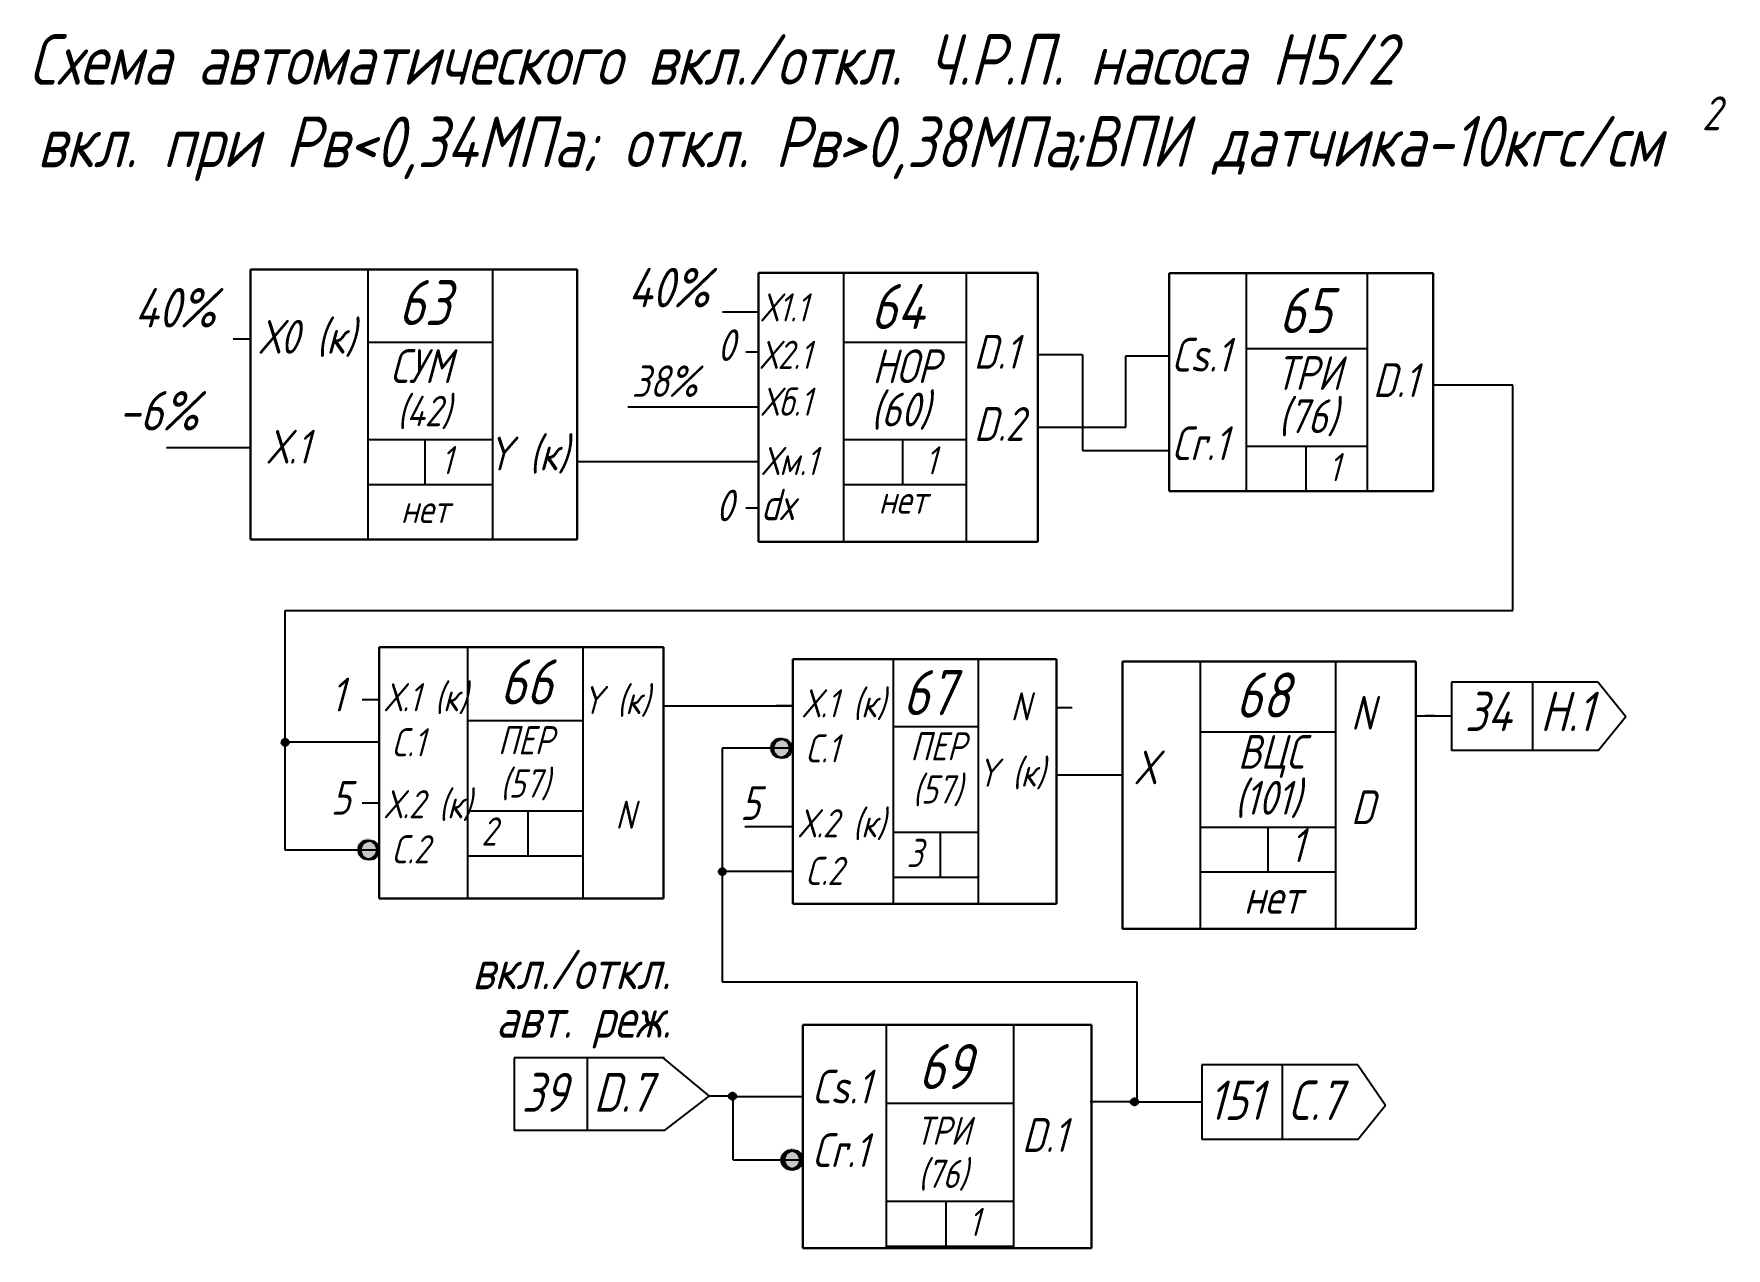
# Model space of a CAD drawing. Header units: millimetres. Extents: x -1319 to 705, y 574 to 3169.
# Drawn here: x -1139.2 to -989, y 1313.3 to 1421.2 of the extents above; entities that cross this region are included whole.
import ezdxf

# ---------------------------------------------------------------- set-up
doc = ezdxf.new("R2010")
doc.units = ezdxf.units.MM
doc.layers.add('Текст', color=7, linetype='Continuous', lineweight=50)
doc.styles.add('GOST тип А', font='GOST_A.TTF', dxfattribs={"oblique": 15})
doc.styles.add('АСУТП', font='GOST_A.TTF', dxfattribs={"oblique": 15, "height": 2.5})

msp = doc.modelspace()

# ---------------------------------------------------------------- texts
at = {"color": 7, "style": 'АСУТП', "oblique": 15}
for s, height, p in [('D.2', 3, (-1055.77, 1385.01)), ('1', 2.5, (-1060.1, 1382.03)), ('dх', 2.8, (-1074.69, 1377.96)), ('нет', 2.5, (-1064.23, 1378.54))]:
    msp.add_text(s, height=height, dxfattribs=at).set_placement(p)
at = {"layer": 'Текст', "color": 7, "lineweight": 15, "style": 'GOST тип А', "oblique": 15}
for s, height, p in [('Cхема автоматического вкл./откл. Ч.Р.П. насоса Н5/2 ', 4.5, (-1139.8, 1416.63)), ('2', 3, (-991.13, 1412.6)), ('вкл. при Рв<0,34МПа; откл. Рв>0,38МПа', 4.5, (-1138.95, 1409.31)), (';ВПИ датчика-10кгс/см   ', 4.5, (-1047.59, 1409.36)), ('40%%%', 3.5, (-1086.48, 1396.87)), ('63', 4, (-1106.87, 1395.29)), ('40%%% ', 3.5, (-1130.31, 1395.08)), ('65', 4, (-1028.72, 1394.58)), ('Х0 (к) ', 3, (-1119.23, 1392.75)), ('СУМ', 3, (-1107.6, 1390.15)), ('Сs.1', 3, (-1038.2, 1391.16)), ('ТРИ', 3, (-1028.96, 1389.53)), ('D.1', 3, (-1020.35, 1388.9)), ('-6%%%', 3.5, (-1131.75, 1385.93)), ('(42)', 2.7, (-1106.98, 1386.31)), ('(76)', 3, (-1028.75, 1385.7)), ('Х.1', 3, (-1118.52, 1382.99)), ('Y (к)', 3, (-1098.98, 1382.39)), ('Сr.1', 3, (-1038.2, 1383.3)), ('1', 2.5, (-1103.09, 1382.05)), ('1', 2.5, (-1024.29, 1381.43)), ('нет', 2.5, (-1106.65, 1377.71)), ('66', 4, (-1097.87, 1361.6)), ('67', 4, (-1062.1, 1360.65)), ('68', 4, (-1032.55, 1360.43)), ('1', 3, (-1112.87, 1360.98)), ('Х.1 (к) ', 2.5, (-1108.1, 1360.99)), ('Y (к)', 2.5, (-1090.56, 1360.74)), ('Х.1 (к) ', 2.5, (-1070.98, 1360.45)), ('34', 3.5, (-1012.18, 1359.23)), ('H.1', 3.5, (-1005.48, 1359.23)), ('N', 2.5, (-1052.51, 1360.17)), ('N', 3, (-1022.3, 1359.35)), ('С.1', 2.5, (-1107.46, 1356.99)), ('ПЕР', 2.5, (-1098.03, 1357.17)), ('С.1', 2.5, (-1070.72, 1356.45)), ('ПЕР', 2.5, (-1061.42, 1356.63)), ('ВЦС', 3, (-1032.34, 1355.89)), ('Y (к)', 2.5, (-1055.47, 1354.3)), ('Х', 3, (-1041.46, 1354.51)), ('(57)', 2.5, (-1097.83, 1353.33)), ('(57)', 2.5, (-1061.22, 1352.8)), ('5', 3, (-1112.87, 1351.8)), ('Х.2 (к) ', 2.5, (-1108.1, 1351.49)), ('5', 3, (-1076.53, 1351.34)), ('(101)', 3, (-1032.63, 1351.81)), ('D', 3, (-1022.3, 1350.97)), ('N', 2.5, (-1087.6, 1350.55)), ('Х.2 (к) ', 2.5, (-1071.35, 1349.79)), ('2', 2.5, (-1099.51, 1349.07)), ('С.2', 2.5, (-1107.46, 1347.49)), ('3', 2.5, (-1061.74, 1347.16)), ('1', 3, (-1027.68, 1347.6)), ('С.2', 2.5, (-1070.72, 1345.57)), ('нет', 3, (-1031.81, 1343.01)), ('вкл./откл.', 3.5, (-1100.32, 1336.31)), ('авт. реж.', 3.5, (-1098.23, 1332)), ('69', 4, (-1060.71, 1327.44)), ('39', 3.456, (-1095.91, 1325.42)), ('D.7', 3.456, (-1089.54, 1325.42)), ('Сs.1', 3, (-1070.12, 1326.16)), ('151', 3.5, (-1034.96, 1324.7)), ('C.7', 3.5, (-1027.96, 1324.7)), ('ТРИ', 2.5, (-1060.92, 1322.49)), ('D.1', 3, (-1051.51, 1321.86)), ('Сr.1', 3, (-1070.12, 1320.52)), ('(76)', 2.5, (-1060.72, 1318.66)), ('1', 2.5, (-1056.26, 1314.39))]:
    msp.add_text(s, height=height, dxfattribs=at).set_placement(p)
at = {"layer": 'Текст', "color": 7, "style": 'GOST тип А', "oblique": 15}
for s, height, p in [('64', 4, (-1064.96, 1394.94)), ('Х1.1', 2.5, (-1074.69, 1395.61)), ('0', 2.8, (-1078.55, 1392.11)), ('D.1', 3, (-1055.79, 1391.42)), ('Х2.1', 2.5, (-1074.76, 1391.4)), ('HОР', 3, (-1064.77, 1390.13)), ('38%%%', 2.8, (-1086.14, 1388.91)), ('Хб.1', 2.5, (-1074.67, 1387.24)), ('(60)', 3, (-1064.92, 1386.29)), ('Хм.1', 2.5, (-1074.61, 1381.97)), ('0', 2.8, (-1078.68, 1377.87))]:
    msp.add_text(s, height=height, dxfattribs=at).set_placement(p)

# ---------------------------------------------------------------- hatches: boundary and pattern name
h = msp.add_hatch(color=7)
edge = h.paths.add_edge_path()
edge.add_arc((-1116.92, 1358.24), 0.2, 0, 360)
for points in [[(-1073.91, 1357.72, 1), (-1071.93, 1357.72, 1)], [(-1073.91, 1357.72, 1), (-1071.93, 1357.72, 1)], [(-1073.91, 1357.72, 1), (-1071.93, 1357.72, 1)], [(-1073.91, 1357.72, 1), (-1071.93, 1357.72, 1)], [(-1110.58, 1348.73, 1), (-1108.6, 1348.73, 1)], [(-1110.54, 1348.69, 1), (-1108.56, 1348.69, 1)], [(-1110.54, 1348.69, 1), (-1108.56, 1348.69, 1)], [(-1110.54, 1348.69, 1), (-1108.56, 1348.69, 1)], [(-1072.92, 1321.19, 1), (-1070.94, 1321.19, 1)], [(-1072.92, 1321.19, 1), (-1070.94, 1321.19, 1)], [(-1073, 1321.15, 1), (-1071.02, 1321.15, 1)], [(-1073, 1321.15, 1), (-1071.02, 1321.15, 1)]]:
    msp.add_hatch(color=7).paths.add_polyline_path(points)
h = msp.add_hatch(color=7)
edge = h.paths.add_edge_path()
edge.add_arc((-1077.2, 1326.81), 0.2, 0, 360)

# ---------------------------------------------------------------- linework, layer by layer
at = {"color": 7, "lineweight": 30}
for p, q in [((-1119.98, 1400.23), (-1091, 1400.23)), ((-1119.98, 1400.23), (-1119.98, 1376.24)), ((-1091, 1400.23), (-1091, 1376.24)), ((-1074.89, 1399.94), (-1050.1, 1399.94)), ((-1074.89, 1399.94), (-1074.89, 1376.04)), ((-1050.1, 1399.94), (-1050.1, 1376.04)), ((-1038.42, 1399.9), (-1015, 1399.9)), ((-1038.42, 1399.9), (-1038.42, 1380.53)), ((-1015, 1399.9), (-1015, 1380.53)), ((-1038.42, 1380.53), (-1015, 1380.53)), ((-1119.98, 1376.24), (-1091, 1376.24)), ((-1074.89, 1376.04), (-1050.1, 1376.04)), ((-1108.58, 1366.7), (-1083.34, 1366.7)), ((-1108.58, 1366.7), (-1108.58, 1344.36)), ((-1083.34, 1366.7), (-1083.34, 1344.36)), ((-1071.83, 1365.61), (-1048.44, 1365.61)), ((-1071.83, 1365.61), (-1071.83, 1343.88)), ((-1048.44, 1365.61), (-1048.44, 1343.88)), ((-1042.58, 1365.42), (-1016.53, 1365.42)), ((-1042.58, 1365.42), (-1042.58, 1341.66)), ((-1016.53, 1365.42), (-1016.53, 1341.66)), ((-1108.58, 1344.36), (-1083.34, 1344.36)), ((-1071.83, 1343.88), (-1048.44, 1343.88)), ((-1042.58, 1341.66), (-1016.53, 1341.66)), ((-1070.95, 1333.16), (-1045.33, 1333.16)), ((-1070.95, 1333.16), (-1070.95, 1313.31)), ((-1045.33, 1333.16), (-1045.33, 1313.31)), ((-1070.95, 1313.31), (-1045.33, 1313.31))]:
    msp.add_line(p, q, dxfattribs=at)
at = {"color": 7}
for p, q in [((-1109.58, 1400.23), (-1109.58, 1376.24)), ((-1098.52, 1400.23), (-1098.52, 1376.24)), ((-1091, 1400.23), (-1091, 1384.48)), ((-1067.34, 1399.94), (-1067.34, 1376.04)), ((-1056.47, 1399.94), (-1056.47, 1376.04)), ((-1031.6, 1399.9), (-1031.6, 1380.53)), ((-1020.85, 1399.9), (-1020.85, 1380.53)), ((-1078.09, 1396.46), (-1074.89, 1396.46)), ((-1119.98, 1394.03), (-1121.54, 1394.03)), ((-1109.58, 1393.78), (-1098.52, 1393.78)), ((-1074.89, 1392.88), (-1076.03, 1392.88)), ((-1067.34, 1393.76), (-1056.47, 1393.76)), ((-1031.6, 1393.22), (-1020.85, 1393.22)), ((-1046.13, 1392.65), (-1050.1, 1392.65)), ((-1046.13, 1392.65), (-1046.13, 1384.14)), ((-1042.28, 1392.57), (-1038.37, 1392.57)), ((-1042.28, 1386.22), (-1042.28, 1392.57)), ((-1007.93, 1389.97), (-1015, 1389.97)), ((-1007.93, 1369.95), (-1007.93, 1389.97)), ((-1076.03, 1388), (-1086.5, 1388)), ((-1074.89, 1388), (-1076.03, 1388)), ((-1050.1, 1386.22), (-1042.28, 1386.22)), ((-1125.74, 1384.38), (-1127.46, 1384.38)), ((-1119.98, 1384.38), (-1125.74, 1384.38)), ((-1109.58, 1385.14), (-1098.52, 1385.14)), ((-1104.52, 1385.14), (-1104.52, 1381.14)), ((-1067.34, 1385.12), (-1056.47, 1385.12)), ((-1062.1, 1385.12), (-1062.1, 1381.12)), ((-1046.13, 1384.14), (-1038.42, 1384.14)), ((-1031.6, 1384.53), (-1020.85, 1384.53)), ((-1026.29, 1384.53), (-1026.29, 1380.53)), ((-1076.03, 1383.14), (-1091, 1383.14)), ((-1074.89, 1383.14), (-1076.03, 1383.14)), ((-1109.58, 1381.14), (-1098.52, 1381.14)), ((-1067.34, 1381.12), (-1056.47, 1381.12)), ((-1031.6, 1380.53), (-1020.85, 1380.53)), ((-1074.89, 1379.03), (-1076.03, 1379.03)), ((-1116.92, 1348.66), (-1116.92, 1369.95)), ((-1116.92, 1369.95), (-1007.93, 1369.95)), ((-1100.72, 1366.7), (-1100.72, 1344.36)), ((-1090.48, 1366.7), (-1090.48, 1344.36)), ((-1062.95, 1365.61), (-1062.95, 1343.88)), ((-1055.39, 1365.61), (-1055.39, 1343.88)), ((-1035.67, 1365.42), (-1035.67, 1341.66)), ((-1023.67, 1365.42), (-1023.67, 1341.66)), ((-1000.35, 1363.58), (-1013.38, 1363.58)), ((-1000.35, 1363.58), (-1013.38, 1363.58)), ((-1013.38, 1363.58), (-1013.38, 1357.5)), ((-1006.18, 1363.58), (-1006.18, 1357.5)), ((-1000.35, 1363.58), (-997.9, 1360.54)), ((-1108.58, 1362.01), (-1110.09, 1362.01)), ((-1083.34, 1361.47), (-1071.83, 1361.47)), ((-1071.83, 1361.47), (-1073.34, 1361.47)), ((-1048.44, 1361.34), (-1047.05, 1361.34)), ((-1100.72, 1360.16), (-1090.48, 1360.16)), ((-1016.53, 1360.58), (-1013.38, 1360.58)), ((-1014.84, 1360.58), (-1015.69, 1360.58)), ((-1000.35, 1357.5), (-997.9, 1360.54)), ((-1108.58, 1358.24), (-1116.92, 1358.24)), ((-1062.95, 1359.63), (-1055.39, 1359.63)), ((-1035.67, 1359.17), (-1023.67, 1359.17)), ((-1071.83, 1357.71), (-1078.11, 1357.71)), ((-1078.11, 1357.71), (-1078.11, 1336.96)), ((-1071.94, 1357.67), (-1071.89, 1357.67)), ((-1071.94, 1357.67), (-1071.89, 1357.67)), ((-1071.94, 1357.67), (-1071.89, 1357.67)), ((-1071.94, 1357.67), (-1071.89, 1357.67)), ((-1000.35, 1357.5), (-1013.38, 1357.5)), ((-1048.44, 1355.35), (-1042.58, 1355.35)), ((-1108.58, 1352.83), (-1110.09, 1352.83)), ((-1108.58, 1352.6), (-1108.58, 1352.6)), ((-1100.72, 1352.16), (-1090.48, 1352.16)), ((-1095.36, 1352.16), (-1095.36, 1348.16)), ((-1076.1, 1350.77), (-1076.06, 1350.77)), ((-1076.1, 1350.77), (-1076.06, 1350.77)), ((-1076.06, 1350.77), (-1071.83, 1350.77)), ((-1062.95, 1350.25), (-1055.39, 1350.25)), ((-1058.75, 1350.25), (-1058.75, 1346.25)), ((-1035.67, 1350.69), (-1023.67, 1350.69)), ((-1029.67, 1350.69), (-1029.67, 1346.69)), ((-1108.58, 1348.66), (-1116.92, 1348.66)), ((-1108.58, 1348.64), (-1108.53, 1348.64)), ((-1108.58, 1348.64), (-1108.53, 1348.64)), ((-1108.58, 1348.64), (-1108.53, 1348.64)), ((-1108.58, 1348.64), (-1108.53, 1348.64)), ((-1100.72, 1348.16), (-1090.48, 1348.16)), ((-1071.83, 1346.75), (-1078.11, 1346.75)), ((-1062.95, 1346.25), (-1055.39, 1346.25)), ((-1035.67, 1346.73), (-1023.67, 1346.73)), ((-1078.11, 1336.96), (-1041.31, 1336.96)), ((-1041.31, 1336.96), (-1041.31, 1326.3)), ((-1063.56, 1333.16), (-1063.56, 1313.31)), ((-1052.25, 1333.16), (-1052.25, 1313.31)), ((-1083.38, 1330.22), (-1096.59, 1330.22)), ((-1096.59, 1330.22), (-1096.59, 1323.77)), ((-1083.38, 1330.22), (-1096.59, 1330.22)), ((-1083.25, 1330.22), (-1096.45, 1330.22)), ((-1083.25, 1330.22), (-1096.45, 1330.22)), ((-1090.11, 1330.24), (-1090.11, 1323.8)), ((-1083.38, 1330.22), (-1079.27, 1326.81)), ((-1021.69, 1329.59), (-1035.53, 1329.59)), ((-1021.69, 1329.59), (-1035.53, 1329.59)), ((-1035.53, 1329.59), (-1035.53, 1322.97)), ((-1035.53, 1329.59), (-1035.53, 1322.97)), ((-1028.4, 1329.59), (-1028.4, 1322.97)), ((-1021.69, 1329.59), (-1019.24, 1326.01)), ((-1083.25, 1323.77), (-1079.27, 1326.81)), ((-1077.15, 1326.81), (-1079.27, 1326.81)), ((-1077.15, 1326.78), (-1070.9, 1326.78)), ((-1077.15, 1321.15), (-1077.15, 1326.78)), ((-1063.56, 1326.18), (-1052.25, 1326.18)), ((-1041.31, 1326.3), (-1045.44, 1326.3)), ((-1041.31, 1326.3), (-1035.53, 1326.3)), ((-1021.69, 1322.97), (-1019.24, 1326.01)), ((-1083.38, 1323.77), (-1096.59, 1323.77)), ((-1083.25, 1323.77), (-1096.45, 1323.77)), ((-1021.69, 1322.97), (-1035.53, 1322.97)), ((-1077.15, 1321.15), (-1070.9, 1321.15)), ((-1071.04, 1321.1), (-1070.99, 1321.1)), ((-1071.04, 1321.1), (-1070.99, 1321.1)), ((-1070.95, 1321.15), (-1070.9, 1321.15)), ((-1070.95, 1321.15), (-1070.9, 1321.15)), ((-1063.56, 1317.49), (-1052.25, 1317.49)), ((-1058.25, 1317.49), (-1058.25, 1313.49)), ((-1063.56, 1313.49), (-1052.25, 1313.49))]:
    msp.add_line(p, q, dxfattribs=at)
at = {"color": 7, "lineweight": 60}
for centre in [(-1116.92, 1358.24), (-1078.11, 1346.75), (-1077.2, 1326.81), (-1041.51, 1326.3)]:
    msp.add_circle(centre, 0.2, dxfattribs=at)
at = {"color": 7, "lineweight": 30}
for centre in [(-1072.94, 1357.72), (-1072.94, 1357.72), (-1072.94, 1357.72), (-1072.94, 1357.72), (-1072.94, 1357.72), (-1072.94, 1357.72), (-1072.76, 1357.69), (-1072.76, 1357.69), (-1072.76, 1357.69), (-1072.76, 1357.69), (-1109.58, 1348.69), (-1109.58, 1348.69), (-1109.58, 1348.69), (-1109.58, 1348.69), (-1109.58, 1348.69), (-1109.58, 1348.69), (-1109.4, 1348.66), (-1109.4, 1348.66), (-1109.4, 1348.66), (-1109.4, 1348.66), (-1072.04, 1321.15), (-1072.04, 1321.15), (-1072.04, 1321.15), (-1071.95, 1321.19), (-1071.95, 1321.19), (-1071.95, 1321.19), (-1071.86, 1321.12), (-1071.86, 1321.12), (-1071.77, 1321.16), (-1071.77, 1321.16)]:
    msp.add_circle(centre, 0.825, dxfattribs=at)

msp.set_redraw_order([(e.dxf.handle, doc.entitydb.next_handle()) for e in msp.query("TEXT MTEXT ATTDEF DIMENSION ARC_DIMENSION")])  # texts and dimensions are drawn at this point

doc.saveas('drawing.dxf')
